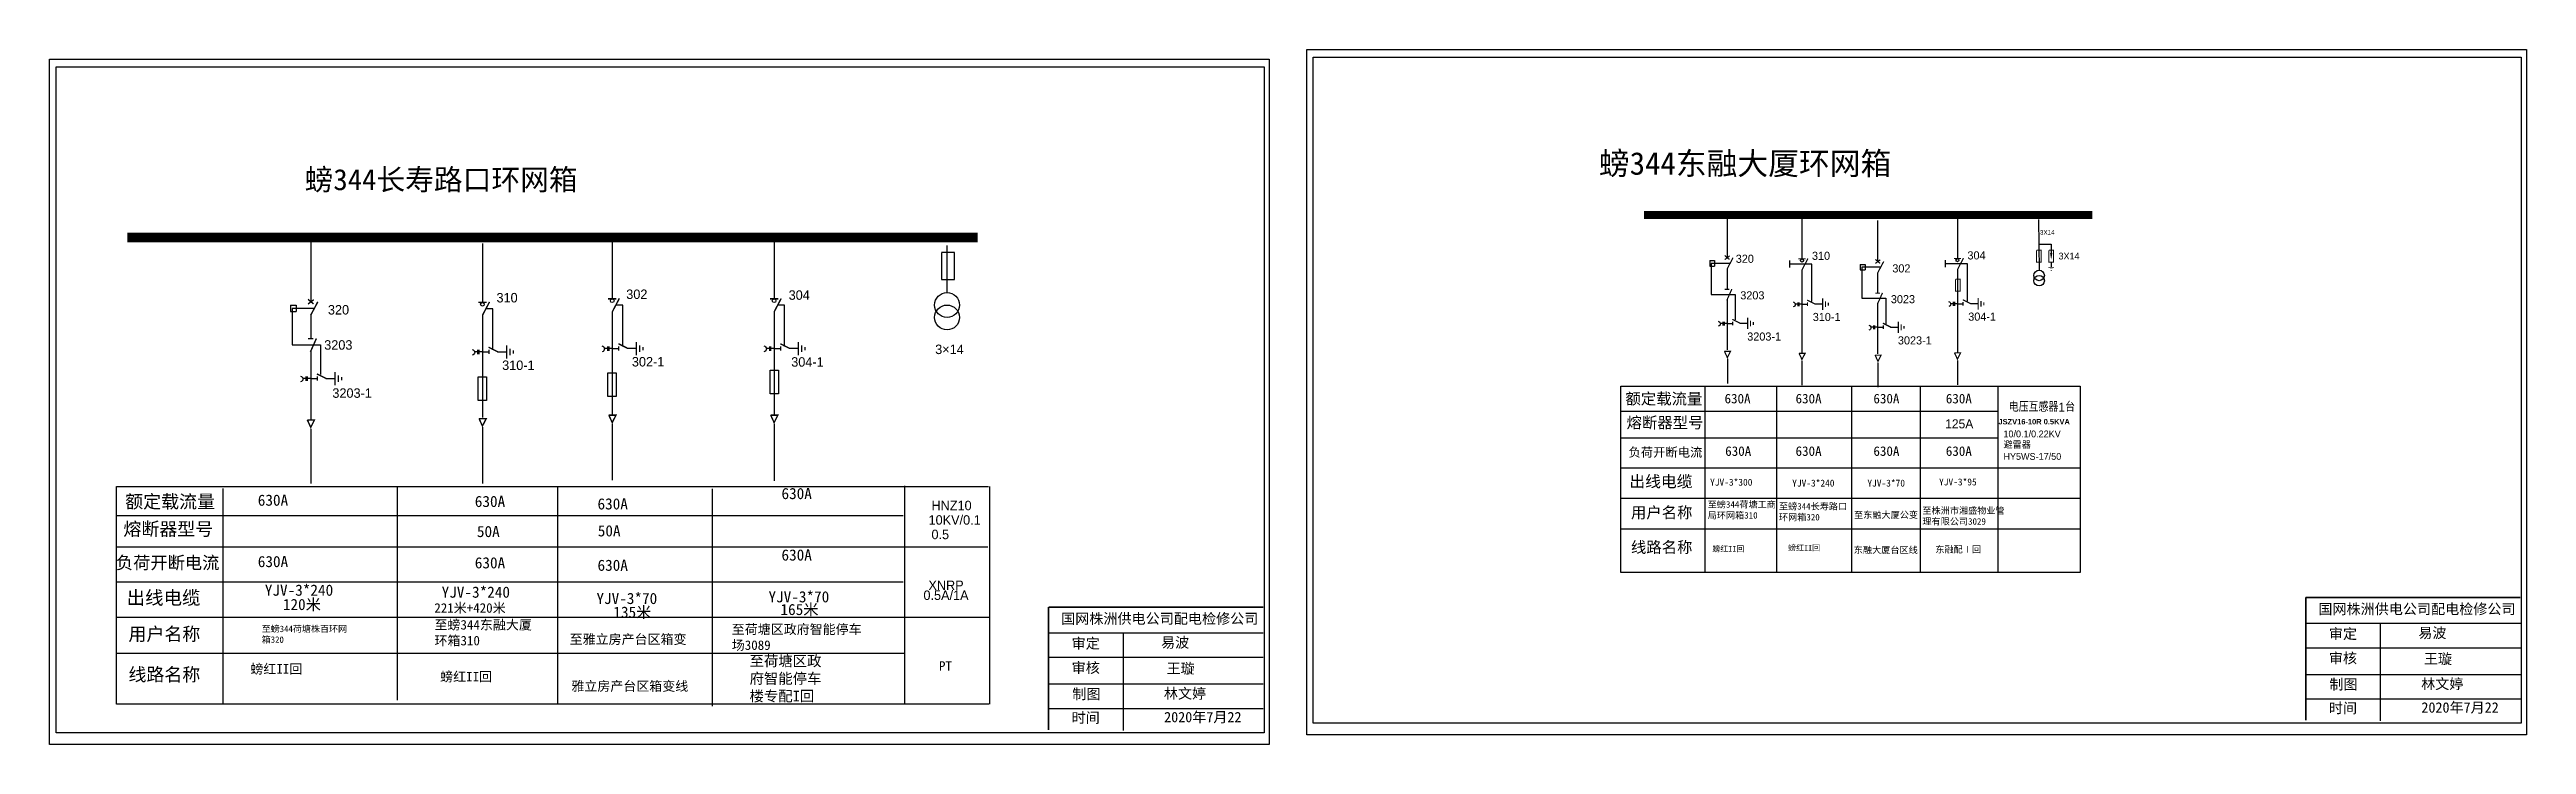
# Model space of a CAD drawing. Extents: x 27 to 779, y -100 to 136.
# Drawn here: x 406.3 to 779.5, y 31.2 to 135.9 of the extents above; entities that cross this region are included whole.
import ezdxf

# ---------------------------------------------------------------- set-up
doc = ezdxf.new("R2010")
doc.units = 0
doc.header["$LTSCALE"] = 0.774411
doc.linetypes.add('ACAD_ISO02W100', pattern=[15, 12, -3])
doc.linetypes.add('CENTER', pattern=[50.8, 31.75, -6.35, 6.35, -6.35])
doc.layers.get('0').update_dxf_attribs({"linetype": 'CONTINUOUS'})
doc.layers.add('1', color=7, linetype='CONTINUOUS')
doc.layers.add('2', color=7, linetype='CONTINUOUS')
doc.layers.add('MiniCADLayer', color=7, linetype='CONTINUOUS', lineweight=20)
doc.styles.add('@KaiTi_txtstyle_2.12_0_0', font='simkai.ttf', dxfattribs={"height": 2.11953})
doc.styles.add('hztxt_txtstyle_0.00_0_0', font='simkai.ttf')
doc.styles.add('hztxt_txtstyle_1.20_1_0', font='', dxfattribs={"height": 1.2, "bigfont": 'hztxt.shx'})
doc.styles.add('hztxt_txtstyle_1.26_0_0', font='', dxfattribs={"height": 1.260787, "bigfont": 'hztxt.shx'})
doc.styles.add('hztxt_txtstyle_1.49_0_0', font='', dxfattribs={"height": 1.488953, "bigfont": 'hztxt.shx'})
doc.styles.add('hztxt_txtstyle_1.50_0_0', font='', dxfattribs={"height": 1.5, "bigfont": 'hztxt.shx'})
doc.styles.add('hztxt_txtstyle_1.53_0_0', font='', dxfattribs={"height": 1.53334, "bigfont": 'hztxt.shx'})
doc.styles.add('hztxt_txtstyle_1.80_0_0', font='', dxfattribs={"height": 1.8, "bigfont": 'hztxt.shx'})
doc.styles.add('hztxt_txtstyle_100.00_0_0100', font='', dxfattribs={"height": 100, "bigfont": 'hztxt.shx'})
doc.styles.add('hztxt_txtstyle_2.00_0_0', font='', dxfattribs={"height": 2, "bigfont": 'hztxt.shx'})
doc.styles.add('hztxt_txtstyle_2.70_0_0', font='simkai.ttf', dxfattribs={"height": 2.7})
doc.styles.add('hztxt_txtstyle_4.54_0_0', font='', dxfattribs={"height": 4.541125, "bigfont": 'hztxt.shx'})
doc.styles.add('hztxt_txtstyle_4.76_0_0', font='', dxfattribs={"height": 4.761483, "bigfont": 'hztxt.shx'})
doc.styles.add('仿宋_txtstyle_1.81_0_0', font='simfang.ttf', dxfattribs={"height": 1.807082})
doc.styles.add('仿宋_txtstyle_2.00_0_0', font='simfang.ttf', dxfattribs={"height": 2})
doc.styles.add('字体', font='simkai_0.ttf', dxfattribs={"height": 2.5})
doc.styles.add('黑体_txtstyle_0.00_0_0', font='simhei.ttf')
doc.styles.get('hztxt_txtstyle_1.20_1_0').set_extended_font_data('hztxt', bold=True)
doc.styles.get('hztxt_txtstyle_1.26_0_0').set_extended_font_data('hztxt')
doc.styles.get('hztxt_txtstyle_1.49_0_0').set_extended_font_data('hztxt')
doc.styles.get('hztxt_txtstyle_1.50_0_0').set_extended_font_data('hztxt')
doc.styles.get('hztxt_txtstyle_1.53_0_0').set_extended_font_data('hztxt')
doc.styles.get('hztxt_txtstyle_1.80_0_0').set_extended_font_data('hztxt')
doc.styles.get('hztxt_txtstyle_100.00_0_0100').set_extended_font_data('hztxt')
doc.styles.get('hztxt_txtstyle_2.00_0_0').set_extended_font_data('hztxt')
doc.styles.get('hztxt_txtstyle_4.54_0_0').set_extended_font_data('hztxt')
doc.styles.get('hztxt_txtstyle_4.76_0_0').set_extended_font_data('hztxt')

msp = doc.modelspace()

# ---------------------------------------------------------------- texts
at = {"style": 'hztxt_txtstyle_1.80_0_0'}
for s, height, p in [('320', 1.223, (660.33, 103.76)), ('310', 1.223, (671.81, 104.21)), ('304', 1.223, (695.24, 104.27)), ('302', 1.223, (683.92, 102.31)), ('320', 1.429, (448.2, 95.97)), ('310', 1.429, (473.6, 97.79)), ('302', 1.429, (493.15, 98.31)), ('304', 1.429, (517.62, 98.19)), ('3203', 1.223, (661.01, 98.25)), ('3023', 1.223, (683.7, 97.67)), ('310-1', 1.223, (671.93, 94.99)), ('304-1', 1.223, (695.36, 95.04)), ('3203', 1.429, (447.64, 90.67)), ('302-1', 1.429, (494, 88.14)), ('3×14', 1.429, (539.7, 90.01)), ('3203-1', 1.223, (662.06, 92.04)), ('3023-1', 1.223, (684.76, 91.46)), ('310-1', 1.429, (474.45, 87.61)), ('304-1', 1.429, (518.01, 88.11)), ('3203-1', 1.429, (448.87, 83.42)), ('HNZ10', 1.429, (539.14, 66.48)), ('10KV/0.1', 1.429, (538.7, 64.3)), ('0.5', 1.429, (539.14, 62.12)), ('0.5A/1A', 1.429, (537.93, 52.96)), ('XNRP', 1.429, (538.68, 54.45))]:
    msp.add_text(s, height=height, dxfattribs=at).set_placement(p)
at = {"attachment_point": 1}
for s, insert, char_height, width, style in [('螃344东融大厦环网箱', (639.71, 120.44), 3.4019, 100.4555, 'hztxt_txtstyle_2.70_0_0'), ('{\\fSimSun|b0|i0|c134|p2;螃344长寿路口环网箱}', (444.69, 117.89), 3.1757, 74.4816, '黑体_txtstyle_0.00_0_0')]:
    msp.add_mtext(s, dxfattribs=dict(at, insert=insert, char_height=char_height, width=width, style=style))
at = {"linetype": 'Continuous', "attachment_point": 1}
for s, insert, char_height, width, style in [('{\\f\uffbfﾬￌﾣﾤ_GB2312|b0|i0|c134|p49;额定载流量}', (643.71, 84.13), 1.6981, 11.5764, 'hztxt_txtstyle_0.00_0_0'), ('{\\fKaiTi_GB2312|b0|i0|c134|p49;630A}', (658.64, 84.02), 1.4397, 11.5764, 'hztxt_txtstyle_0.00_0_0'), ('{\\fKaiTi_GB2312|b0|i0|c134|p49;630A}', (669.34, 84.02), 1.4397, 11.5764, 'hztxt_txtstyle_0.00_0_0'), ('{\\fKaiTi_GB2312|b0|i0|c134|p49;630A}', (681.07, 84.02), 1.4397, 11.5764, 'hztxt_txtstyle_0.00_0_0'), ('{\\fKaiTi_GB2312|b0|i0|c134|p49;630A}', (691.98, 84.02), 1.4397, 11.5764, 'hztxt_txtstyle_0.00_0_0'), ('{\\f\uffbfﾬￌﾣﾤ_GB2312|b0|i0|c134|p49;熔断器型号}', (643.87, 80.53), 1.6981, 11.5764, 'hztxt_txtstyle_0.00_0_0'), ('125A', (691.88, 80.18), 1.358, 11.5764, 'hztxt_txtstyle_2.00_0_0'), ('{\\f\uffbfﾬￌﾣﾤ_GB2312|b0|i0|c134|p49;负荷开断电流}', (644.16, 75.9), 1.3606, 13.7987, 'hztxt_txtstyle_0.00_0_0'), ('{\\fKaiTi_GB2312|b0|i0|c134|p49;630A}', (658.74, 76.11), 1.4397, 11.5764, 'hztxt_txtstyle_0.00_0_0'), ('{\\fKaiTi_GB2312|b0|i0|c134|p49;630A}', (669.34, 76.11), 1.4397, 11.5764, 'hztxt_txtstyle_0.00_0_0'), ('{\\fKaiTi_GB2312|b0|i0|c134|p49;630A}', (681.07, 76.11), 1.4397, 11.5764, 'hztxt_txtstyle_0.00_0_0'), ('{\\fKaiTi_GB2312|b0|i0|c134|p49;630A}', (691.98, 76.11), 1.4397, 11.5764, 'hztxt_txtstyle_0.00_0_0'), ('{\\f\uffbfﾬￌﾣﾤ_GB2312|b0|i0|c134|p49;出线电缆}', (644.29, 71.69), 1.7449, 11.8955, 'hztxt_txtstyle_0.00_0_0'), ('{\\fSimSun|b0|i0|c134|p2;YJV-3*300', (656.46, 71.22), 1.0415, 12.0293, 'hztxt_txtstyle_1.53_0_0'), ('{\\fSimSun|b0|i0|c134|p2;YJV-3*240', (668.83, 71.09), 1.0415, 12.0293, 'hztxt_txtstyle_1.53_0_0'), ('{\\fSimSun|b0|i0|c134|p2;YJV-3*70', (680.16, 71.09), 1.0415, 12.0293, 'hztxt_txtstyle_1.53_0_0'), ('{\\fSimSun|b0|i0|c134|p2;YJV-3*95', (690.96, 71.26), 1.0415, 12.0293, 'hztxt_txtstyle_1.53_0_0'), ('{\\fSimSun|b0|i0|c134|p2;额定载流量}', (417.65, 68.78), 1.9848, 15.2825, 'hztxt_txtstyle_0.00_0_0'), ('{\\fSimSun|b0|i0|c134|p2;630A}', (437.63, 68.84), 1.6827, 13.5309, 'hztxt_txtstyle_0.00_0_0'), ('{\\fSimSun|b0|i0|c134|p2;630A}', (470.33, 68.65), 1.6827, 13.5309, 'hztxt_txtstyle_0.00_0_0'), ('{\\fSimSun|b0|i0|c134|p2;630A}', (488.82, 68.28), 1.6827, 13.5309, 'hztxt_txtstyle_0.00_0_0'), ('{\\fSimSun|b0|i0|c134|p2;630A}', (516.54, 69.84), 1.6827, 13.5309, 'hztxt_txtstyle_0.00_0_0'), ('{\\f\uffbfﾬￌﾣﾤ_GB2312|b0|i0|c134|p49;用户名称}', (644.53, 66.98), 1.6981, 11.5764, 'hztxt_txtstyle_0.00_0_0'), ('{\\fSimSun|b0|i0|c134|p2;至螃344荷塘工商局环网箱310}', (656.1, 67.84), 0.9839, 10.6773, 'hztxt_txtstyle_4.76_0_0'), ('{\\fSimSun|b0|i0|c134|p2;至螃344长寿路口环网箱320}', (666.84, 67.56), 0.9839, 10.7338, 'hztxt_txtstyle_4.54_0_0'), ('{\\fSimSun|b0|i0|c134|p2;熔断器型号}', (417.38, 64.65), 1.9848, 15.8509, 'hztxt_txtstyle_0.00_0_0'), ('{\\fSimSun|b0|i0|c134|p2;50A}', (470.65, 64.12), 1.6827, 13.5309, 'hztxt_txtstyle_0.00_0_0'), ('{\\fSimSun|b0|i0|c134|p2;50A}', (488.86, 64.22), 1.6827, 13.5309, 'hztxt_txtstyle_0.00_0_0'), ('{\\fSimSun|b0|i0|c134|p2;至东融大厦公变}', (678.15, 66.27), 0.9839, 12.4583, 'hztxt_txtstyle_0.00_0_0'), ('{\\fSimSun|b0|i0|c134|p2;至株洲市湘盛物业管理有限公司3029}', (688.45, 66.92), 0.9839, 12.4583, 'hztxt_txtstyle_0.00_0_0'), ('{\\fSimSun|b0|i0|c134|p2;\\H0.96x;负荷开断电流}', (416.25, 59.53), 1.9848, 18.1489, 'hztxt_txtstyle_0.00_0_0'), ('{\\fSimSun|b0|i0|c134|p2;630A}', (516.54, 60.58), 1.6827, 13.5309, 'hztxt_txtstyle_0.00_0_0'), ('{\\f\uffbfﾬￌﾣﾤ_GB2312|b0|i0|c134|p49;线路名称}', (644.53, 61.76), 1.6981, 11.5764, 'hztxt_txtstyle_0.00_0_0'), ('{\\fSimSun|b0|i0|c134|p2;螃红II回}', (656.8, 61.1), 0.8564, 10.4094, 'hztxt_txtstyle_1.26_0_0'), ('{\\fSimSun|b0|i0|c134|p2;螃红II回}', (668.22, 61.26), 0.8564, 10.4094, 'hztxt_txtstyle_1.26_0_0'), ('{\\fSimSun|b0|i0|c134|p2;东融大厦台区线}', (678.11, 60.98), 0.9839, 12.4583, 'hztxt_txtstyle_0.00_0_0'), ('{\\fSimSun|b0|i0|c134|p2;东融配Ⅰ回}', (690.4, 61.06), 0.9839, 12.4583, 'hztxt_txtstyle_0.00_0_0'), ('{\\fSimSun|b0|i0|c134|p2;630A}', (437.63, 59.59), 1.6827, 13.5309, 'hztxt_txtstyle_0.00_0_0'), ('{\\fSimSun|b0|i0|c134|p2;630A}', (470.33, 59.4), 1.6827, 13.5309, 'hztxt_txtstyle_0.00_0_0'), ('{\\fSimSun|b0|i0|c134|p2;630A}', (488.82, 59.03), 1.6827, 13.5309, 'hztxt_txtstyle_0.00_0_0'), ('{\\fSimSun|b0|i0|c134|p2;出线电缆}', (417.87, 54.32), 2.0395, 13.9039, 'hztxt_txtstyle_0.00_0_0'), ('{\\fSimSun|b0|i0|c134|p2;YJV-3*240}', (438.69, 55.28), 1.6827, 13.5309, 'hztxt_txtstyle_0.00_0_0'), ('{\\fSimSun|b0|i0|c134|p2;120米}', (441.41, 53.12), 1.6827, 13.5309, 'hztxt_txtstyle_0.00_0_0'), ('{\\fSimSun|b0|i0|c134|p2;221米+420米}', (464.23, 52.47), 1.4347, 20.0962, 'hztxt_txtstyle_0.00_0_0'), ('{\\fSimSun|b0|i0|c134|p2;YJV-3*240}', (465.33, 54.98), 1.6827, 13.5309, 'hztxt_txtstyle_0.00_0_0'), ('{\\fSimSun|b0|i0|c134|p2;YJV-3*70}', (488.66, 54.03), 1.6827, 13.5309, 'hztxt_txtstyle_0.00_0_0'), ('YJV-3*70^J', (514.58, 54.28), 1.683, 13.5309, '@KaiTi_txtstyle_2.12_0_0'), ('165米', (516.39, 52.37), 1.683, 13.5309, '@KaiTi_txtstyle_2.12_0_0'), ('国网株洲供电公司配电检修公司', (748.11, 52.38), 1.556, 42.5397, '字体'), ('{\\fSimSun|b0|i0|c134|p2;用户名称}', (418.14, 48.82), 1.9848, 13.5309, 'hztxt_txtstyle_0.00_0_0'), ('{\\fSimSun|b0|i0|c134|p2;至螃344荷塘株百环网箱320}', (438.22, 49.09), 0.9713, 12.9433, 'hztxt_txtstyle_0.00_0_0'), ('\\pt10.04;{\\fSimSun|b0|i0|c134|p2;至螃344东融大厦环箱310}', (464.26, 49.94), 1.4347, 16.1806, 'hztxt_txtstyle_0.00_0_0'), ('{\\fSimSun|b0|i0|c134|p2;135米}', (491.21, 51.96), 1.6827, 13.5309, 'hztxt_txtstyle_0.00_0_0'), ('至荷塘区政府智能停车场3089', (509.05, 49.26), 1.4347, 20.0962, '仿宋_txtstyle_1.81_0_0'), ('国网株洲供电公司配电检修公司', (558.68, 50.93), 1.556, 42.5397, '字体'), ('审定', (749.7, 48.64), 1.556, 12.1686, '字体'), ('{\\fSimSun|b0|i0|c134|p2;易波}', (763.17, 48.78), 1.556, 12.1686, '字体'), ('{\\fSimSun|b0|i0|c134|p2;至雅立房产台区箱变}', (484.62, 47.76), 1.4347, 20.0962, 'hztxt_txtstyle_0.00_0_0'), ('审定', (560.26, 47.19), 1.556, 12.1686, '字体'), ('{\\fSimSun|b0|i0|c134|p2;易波}', (573.73, 47.33), 1.556, 12.1686, '字体'), ('审核', (749.7, 44.97), 1.556, 12.1686, '字体'), ('{\\fSimSun|b0|i0|c134|p2;王璇}', (764, 44.87), 1.556, 17.1438, '字体'), ('{\\fSimSun|b0|i0|c134|p2;线路名称}', (418.14, 42.72), 1.9848, 13.5309, 'hztxt_txtstyle_0.00_0_0'), ('{\\fSimSun|b0|i0|c134|p2;螃红II回}', (436.51, 43.29), 1.4347, 19.1725, 'hztxt_txtstyle_0.00_0_0'), ('{\\fSimSun|b0|i0|c134|p2;螃红II回}', (465.11, 42.12), 1.4347, 19.1725, 'hztxt_txtstyle_0.00_0_0'), ('{\\fSimSun|b0|i0|c134|p2;PT}', (540.27, 43.73), 1.4347, 11.1617, 'hztxt_txtstyle_0.00_0_0'), ('审核', (560.26, 43.53), 1.556, 12.1686, '字体'), ('{\\fSimSun|b0|i0|c134|p2;王璇}', (574.56, 43.42), 1.556, 17.1438, '字体'), ('制图', (749.78, 41.02), 1.556, 12.1686, '字体'), ('{\\fSimSun|b0|i0|c134|p2;林文婷}', (763.6, 41.09), 1.556, 12.1686, '字体'), ('{\\fSimSun|b0|i0|c134|p2;雅立房产台区箱变线}', (484.88, 40.7), 1.4347, 20.0962, 'hztxt_txtstyle_0.00_0_0'), ('制图', (560.35, 39.57), 1.556, 12.1686, '字体'), ('{\\fSimSun|b0|i0|c134|p2;林文婷}', (574.16, 39.64), 1.556, 12.1686, '字体'), ('时间', (749.7, 37.45), 1.556, 12.1686, '字体'), ('2020{\\fSimSun|b0|i0|c134|p2;年}7{\\fSimSun|b0|i0|c134|p2;月22}', (763.64, 37.54), 1.556, 12.1686, '字体'), ('时间', (560.26, 36), 1.556, 12.1686, '字体'), ('2020{\\fSimSun|b0|i0|c134|p2;年}7{\\fSimSun|b0|i0|c134|p2;月22}', (574.2, 36.09), 1.556, 12.1686, '字体')]:
    msp.add_mtext(s, dxfattribs=dict(at, insert=insert, char_height=char_height, width=width, style=style))
at = {"color": 7, "linetype": 'Continuous', "insert": (511.73, 44.57), "char_height": 1.5878, "width": 11.8968, "attachment_point": 1, "style": '仿宋_txtstyle_2.00_0_0'}
msp.add_mtext('至荷塘区政府智能停车楼专配I回', dxfattribs=at)
at = {"layer": '1', "color": 18, "true_color": 0x000000, "style": 'hztxt_txtstyle_1.49_0_0'}
msp.add_text('3X14', height=1.013, dxfattribs=at).set_placement((708.96, 104.27))
at = {"layer": 'MiniCADLayer', "color": 7, "ltscale": 0.508768, "insert": (706.17, 108.69), "char_height": 0.679, "attachment_point": 1, "style": 'hztxt_txtstyle_100.00_0_0100'}
msp.add_mtext('3X14', dxfattribs=at)
at = {"layer": 'MiniCADLayer', "color": 7, "ltscale": 1.121879, "attachment_point": 1}
for s, insert, char_height, style in [('电压互感器1台', (701.47, 82.69), 1.358, 'hztxt_txtstyle_2.00_0_0'), ('JSZV16-10R 0.5KVA', (699.91, 80.23), 0.8151, 'hztxt_txtstyle_1.20_1_0'), ('10/0.1/0.22KV^J避雷器^JHY5WS-17/50', (700.66, 78.49), 1.0189, 'hztxt_txtstyle_1.50_0_0')]:
    msp.add_mtext(s, dxfattribs=dict(at, insert=insert, char_height=char_height, style=style))

# ---------------------------------------------------------------- blocks, each defined once
blk = doc.blocks.new('JD')
for points in [[(-2, 0.2), (-2, -0.2), (2, 0.2), (2, -0.2)], [(1, -1.2), (1, -0.8), (-1, -1.2), (-1, -0.8)], [(-0.5, -1.8), (-0.5, -2.2), (0.5, -1.8), (0.5, -2.2)]]:
    blk.add_trace(points)

# ---------------------------------------------------------------- linework, layer by layer
for p, q in [((659.01, 110.71), (659.01, 104.52)), ((670.3, 110.59), (670.3, 104.39)), ((681.7, 110.13), (681.7, 103.94)), ((693.73, 110.64), (693.73, 104.44)), ((445.6, 107.05), (445.6, 97.87)), ((471.48, 106.68), (471.48, 97.84)), ((491.04, 107.2), (491.04, 98.37)), ((515.43, 108.12), (515.43, 98.37)), ((541.46, 106.37), (541.46, 99.19)), ((656.4, 104.09), (657.13, 104.09)), ((656.4, 104.09), (656.4, 103.28)), ((656.4, 103.28), (657.13, 103.28)), ((657.13, 104.09), (657.13, 103.28)), ((659.01, 102.85), (659.01, 99.82)), ((670.3, 102.72), (670.3, 90.19)), ((679.09, 103.51), (679.82, 103.51)), ((679.09, 103.51), (679.09, 102.7)), ((679.09, 102.7), (679.82, 102.7)), ((679.82, 103.51), (679.82, 102.7)), ((681.7, 102.27), (681.7, 99.24)), ((693.73, 102.78), (693.73, 90.24)), ((442.55, 97.37), (442.55, 96.42)), ((442.55, 97.37), (443.41, 97.37)), ((443.41, 97.37), (443.41, 96.42)), ((659.01, 98.3), (659.01, 90.64)), ((670.3, 97.54), (671.14, 97.54)), ((672.25, 97.56), (673.4, 97.56)), ((681.7, 97.72), (681.7, 90.06)), ((693.73, 97.59), (694.57, 97.59)), ((695.68, 97.62), (696.83, 97.62)), ((442.55, 96.42), (443.41, 96.42)), ((445.6, 95.92), (445.6, 92.38)), ((471.48, 95.89), (471.48, 80.45)), ((491.04, 96.42), (491.04, 80.97)), ((515.43, 96.42), (515.43, 80.97)), ((659.01, 94.63), (659.85, 94.63)), ((660.96, 94.65), (662.11, 94.65)), ((681.7, 94.05), (682.55, 94.05)), ((683.65, 94.07), (684.8, 94.07)), ((445.6, 90.6), (445.6, 80.14)), ((471.48, 90.33), (472.47, 90.33)), ((473.76, 90.36), (475.11, 90.36)), ((491.04, 90.85), (492.02, 90.85)), ((493.32, 90.88), (494.66, 90.88)), ((515.43, 90.85), (516.42, 90.85)), ((517.71, 90.88), (519.05, 90.88)), ((445.6, 86.31), (446.59, 86.31)), ((447.88, 86.34), (449.23, 86.34))]:
    msp.add_line(p, q)
at = {"linetype": 'ACAD_ISO02W100'}
for p, q in [((659.37, 103.67), (656.63, 103.67)), ((656.63, 103.67), (656.63, 99)), ((682.07, 103.09), (679.32, 103.09)), ((679.32, 103.09), (679.32, 98.42)), ((656.63, 99), (660.25, 99)), ((660.25, 99), (660.25, 95.15)), ((679.32, 98.42), (682.94, 98.42)), ((682.94, 98.42), (682.94, 94.57)), ((442.83, 96.87), (442.83, 91.42)), ((446.03, 96.87), (442.83, 96.87)), ((442.83, 91.42), (447.06, 91.42)), ((447.06, 91.42), (447.06, 86.92))]:
    msp.add_line(p, q, dxfattribs=at)
at = {"linetype": 'CENTER'}
for p, q in [((659.06, 89.28), (659.06, 85.6)), ((670.3, 88.99), (670.3, 85.3)), ((681.76, 88.7), (681.76, 85.02)), ((693.73, 89.04), (693.73, 85.36)), ((445.61, 78.74), (445.61, 70.49)), ((471.48, 78.99), (471.48, 70.49)), ((491.04, 79.51), (491.04, 71.01)), ((515.43, 79.51), (515.43, 70.92))]:
    msp.add_line(p, q, dxfattribs=at)
at = {"linetype": 'Continuous'}
for p, q in [((655.68, 85.12), (655.68, 57.09)), ((666.45, 85.12), (666.45, 57.09)), ((677.75, 85.12), (677.75, 57.09)), ((688.12, 85.12), (688.12, 57.09)), ((699.83, 85.12), (699.83, 57.09)), ((643, 81.42), (699.83, 81.42)), ((643, 77.39), (699.83, 77.39)), ((643, 72.88), (712.23, 72.88)), ((416.36, 70.08), (547.72, 70.08)), ((416.36, 37.25), (416.36, 70.08)), ((432.35, 69.73), (432.35, 37.37)), ((458.63, 70.11), (458.63, 37.87)), ((482.78, 70.02), (482.78, 37.26)), ((506.08, 69.7), (506.08, 36.94)), ((535.09, 70.18), (535.09, 37.34)), ((547.9, 70.08), (547.9, 37.25)), ((643, 68.31), (712.23, 68.31)), ((416.36, 65.7), (534.86, 65.7)), ((643, 63.67), (712.23, 63.67)), ((416.36, 60.98), (547.63, 60.98)), ((416.36, 55.71), (534.9, 55.71)), ((416.36, 50.37), (547.89, 50.37)), ((746.22, 49.45), (778.57, 49.45)), ((757.45, 49.44), (757.45, 34.75)), ((416.36, 44.94), (535.03, 44.94)), ((556.79, 48), (589.14, 48)), ((568.02, 47.99), (568.02, 33.3)), ((746.22, 45.76), (778.57, 45.76)), ((556.79, 44.32), (589.14, 44.32)), ((746.22, 41.74), (778.57, 41.74)), ((556.79, 40.3), (589.14, 40.3)), ((746.22, 38.06), (778.57, 38.06)), ((547.76, 37.25), (416.36, 37.25)), ((556.79, 36.61), (589.14, 36.61))]:
    msp.add_line(p, q, dxfattribs=at)
for points in [[(406.25, 134.45), (590.03, 134.45), (590.03, 31.18), (406.25, 31.18)], [(595.69, 135.9), (779.47, 135.9), (779.47, 32.63), (595.69, 32.63)], [(596.67, 134.73), (778.69, 134.73), (778.69, 34.39), (596.67, 34.39)], [(407.23, 133.28), (589.25, 133.28), (589.25, 32.94), (407.23, 32.94)], [(470.85, 86.56), (472.09, 86.56), (472.09, 82.99), (470.85, 82.99)], [(490.37, 87.18), (491.61, 87.18), (491.61, 83.6), (490.37, 83.6)], [(514.83, 87.61), (516.08, 87.61), (516.08, 84.04), (514.83, 84.04)], [(643, 85.17), (712.23, 85.17), (712.23, 57.08), (643, 57.08)]]:
    msp.add_lwpolyline(points, close=True, dxfattribs=at)
for points, const_width in [([(417.96, 107.58), (546.08, 107.58)], 1.43), ([(646.48, 110.96), (714.08, 110.96)], 1.22), ([(658.66, 104.86), (659.38, 104.26)], 0.183), ([(658.66, 104.24), (659.4, 104.8)], 0.183), ([(659.01, 102.8), (659.92, 104.54)], 0.183), ([(670.3, 102.68), (671.21, 104.41)], 0.183), ([(693.19, 104.42), (694.27, 104.42)], 0.183), ([(693.73, 102.73), (694.64, 104.47)], 0.183), ([(669.75, 104.37), (670.84, 104.37)], 0.183), ([(681.35, 103.67), (682.1, 104.22)], 0.183), ([(681.36, 104.28), (682.08, 103.68)], 0.183), ([(681.7, 102.22), (682.62, 103.96)], 0.183), ([(445.2, 97.55), (446.07, 98.2)], 0.214), ([(445.2, 98.26), (446.04, 97.56)], 0.214), ([(445.6, 95.86), (446.68, 97.89)], 0.214), ([(470.85, 97.82), (472.11, 97.82)], 0.214), ([(471.48, 95.84), (472.55, 97.87)], 0.214), ([(490.4, 98.34), (491.67, 98.34)], 0.214), ([(491.04, 96.36), (492.11, 98.4)], 0.214), ([(514.8, 98.34), (516.06, 98.34)], 0.214), ([(515.43, 96.36), (516.5, 98.4)], 0.214), ([(658.68, 99.77), (659.36, 99.77)], 0.183), ([(658.97, 98.08), (659.74, 99.81)], 0.183), ([(671.09, 98.15), (672.32, 97.54)], 0.183), ([(671.14, 97.82), (671.14, 97.26)], 0.183), ([(681.37, 99.19), (682.05, 99.19)], 0.183), ([(681.66, 97.5), (682.43, 99.23)], 0.183), ([(694.53, 98.2), (695.75, 97.59)], 0.183), ([(694.57, 97.87), (694.57, 97.31)], 0.183), ([(659.81, 95.24), (661.03, 94.63)], 0.183), ([(659.85, 94.91), (659.85, 94.35)], 0.183), ([(682.5, 94.66), (683.72, 94.05)], 0.183), ([(682.55, 94.33), (682.55, 93.77)], 0.183), ([(445.22, 92.32), (446.01, 92.32)], 0.214), ([(445.56, 90.34), (446.46, 92.36)], 0.214), ([(472.41, 91.04), (473.84, 90.33)], 0.214), ([(472.47, 90.66), (472.47, 90)], 0.214), ([(491.97, 91.57), (493.4, 90.85)], 0.214), ([(492.02, 91.18), (492.02, 90.52)], 0.214), ([(516.36, 91.57), (517.79, 90.85)], 0.214), ([(516.42, 91.18), (516.42, 90.52)], 0.214), ([(658.61, 90.43), (659.54, 90.43), (659.06, 89.48), (658.62, 90.44)], 0.183), ([(669.84, 90.13), (670.78, 90.13), (670.3, 89.19), (669.86, 90.15)], 0.183), ([(681.3, 89.85), (682.23, 89.85), (681.76, 88.9), (681.31, 89.87)], 0.183), ([(693.27, 90.19), (694.21, 90.19), (693.73, 89.24), (693.29, 90.2)], 0.183), ([(446.54, 87.02), (447.97, 86.31)], 0.214), ([(446.59, 86.64), (446.59, 85.98)], 0.214), ([(445.08, 80.08), (446.17, 80.08), (445.61, 78.98), (445.09, 80.1)], 0.214), ([(470.95, 80.27), (472.04, 80.27), (471.48, 79.17), (470.97, 80.29)], 0.214), ([(490.51, 80.8), (491.6, 80.8), (491.04, 79.69), (490.52, 80.82)], 0.214), ([(514.9, 80.8), (515.99, 80.8), (515.43, 79.69), (514.91, 80.82)], 0.214)]:
    msp.add_lwpolyline(points, dxfattribs=dict(const_width=const_width))
for points in [[(540.63, 105.26), (540.63, 101.25), (542.61, 101.25), (542.61, 105.3), (540.63, 105.3)], [(668.45, 104.09), (668.45, 103.07)], [(691.88, 104.14), (691.88, 103.12)], [(669.68, 97.55), (669.29, 97.55)], [(669.68, 97.8), (669.68, 97.25)], [(669.85, 97.8), (669.85, 97.25)], [(670.29, 97.55), (669.85, 97.55)], [(693.11, 97.6), (692.72, 97.6)], [(693.11, 97.86), (693.11, 97.3)], [(693.28, 97.86), (693.28, 97.3)], [(693.72, 97.6), (693.28, 97.6)], [(658.39, 94.64), (658, 94.64)], [(658.39, 94.89), (658.39, 94.34)], [(658.56, 94.89), (658.56, 94.34)], [(659, 94.64), (658.56, 94.64)], [(681.08, 94.06), (680.7, 94.06)], [(681.08, 94.32), (681.08, 93.76)], [(681.25, 94.32), (681.25, 93.76)], [(681.7, 94.06), (681.25, 94.06)], [(470.76, 90.34), (470.31, 90.34)], [(470.76, 90.64), (470.76, 89.99)], [(470.96, 90.64), (470.96, 89.99)], [(471.48, 90.34), (470.96, 90.34)], [(490.31, 90.86), (489.86, 90.86)], [(490.31, 91.17), (490.31, 90.51)], [(490.52, 91.17), (490.52, 90.51)], [(491.03, 90.86), (490.52, 90.86)], [(514.71, 90.86), (514.25, 90.86)], [(514.71, 91.17), (514.71, 90.51)], [(514.91, 91.17), (514.91, 90.51)], [(515.43, 90.86), (514.91, 90.86)], [(444.88, 86.32), (444.43, 86.32)], [(444.88, 86.62), (444.88, 85.97)], [(445.08, 86.62), (445.08, 85.97)], [(445.6, 86.32), (445.08, 86.32)]]:
    msp.add_lwpolyline(points)
at = {"linetype": 'ACAD_ISO02W100'}
for points in [[(671.8, 97.91), (671.8, 103.58), (668.45, 103.58)], [(695.23, 97.96), (695.23, 103.63), (691.88, 103.63)], [(492.63, 91.17), (492.63, 97.36), (491.56, 97.36)], [(517.02, 91.17), (517.02, 97.36), (515.95, 97.36)], [(473.07, 90.65), (473.07, 96.83), (472, 96.83)]]:
    msp.add_lwpolyline(points, dxfattribs=at)
for points in [[(668.96, 97.86, -0.877934), (668.98, 97.12)], [(692.39, 97.92, -0.877934), (692.41, 97.17)], [(657.67, 94.95, -0.877934), (657.69, 94.21)], [(680.37, 94.37, -0.877934), (680.38, 93.63)], [(469.92, 90.71, -0.877934), (469.94, 89.84)], [(489.48, 91.23, -0.877934), (489.5, 90.36)], [(513.87, 91.23, -0.877934), (513.89, 90.36)], [(444.05, 86.69, -0.877934), (444.06, 85.82)]]:
    msp.add_lwpolyline(points, format="xyb")
at = {"linetype": 'Continuous', "const_width": 0.259}
for points in [[(746.21, 53.34), (746.21, 34.81)], [(746.22, 53.34), (778.57, 53.34)], [(556.77, 51.89), (556.77, 33.36)], [(556.79, 51.89), (589.14, 51.89)]]:
    msp.add_lwpolyline(points, dxfattribs=at)
for centre, radius in [((670.3, 104.11), 0.235), ((693.73, 104.16), 0.235), ((471.48, 97.51), 0.275), ((491.04, 98.04), 0.275), ((515.43, 98.04), 0.275)]:
    msp.add_circle(centre, radius)
at = {"layer": '1', "color": 0}
for p, q in [((705.96, 110.28), (706.02, 102.63)), ((706.01, 106.57), (707.86, 106.57)), ((707.86, 106.57), (707.86, 105.22)), ((707.86, 103.8), (707.86, 103.11))]:
    msp.add_line(p, q, dxfattribs=at)
at = {"layer": '1', "color": 0, "const_width": 0.152}
for points in [[(705.65, 105.65), (705.65, 103.85), (706.37, 103.85), (706.37, 105.65), (705.67, 105.65)], [(707.5, 105.65), (707.5, 103.85), (708.22, 103.85), (708.22, 105.65), (707.52, 105.65)], [(693.43, 101.29), (693.43, 99.49), (694.15, 99.49), (694.15, 101.29), (693.46, 101.29)]]:
    msp.add_lwpolyline(points, dxfattribs=at)
at = {"layer": '1', "color": 0}
msp.add_lwpolyline([(707.86, 105.24, 0.355, 0, 0), (707.86, 104.23, 0, 0, 0)], format="xyseb", dxfattribs=at)
for centre in [(706.03, 101.86), (706.03, 101.07)]:
    msp.add_circle(centre, 0.796, dxfattribs=at)
at = {"layer": '2', "color": 3}
for centre in [(541.49, 97.4), (541.49, 95.53)]:
    msp.add_circle(centre, 1.87, dxfattribs=at)

# ---------------------------------------------------------------- block references
at = {"rotation": 90}
for p, xscale, yscale, zscale in [((673.42, 97.53), 0.4279211734661033, 0.4279211734661033, 0.4279211734661028), ((696.85, 97.58), 0.4279211734661033, 0.4279211734661033, 0.4279211734661028), ((662.13, 94.62), 0.4279211734661033, 0.4279211734661033, 0.4279211734661028), ((684.82, 94.04), 0.4279211734661033, 0.4279211734661033, 0.4279211734661028), ((475.13, 90.32), 0.5001698939523749, 0.5001698939523749, 0.5001698939524007), ((494.68, 90.84), 0.5001698939523749, 0.5001698939523749, 0.5001698939524007), ((519.07, 90.84), 0.5001698939523749, 0.5001698939523749, 0.5001698939524007), ((449.25, 86.3), 0.5001698939523749, 0.5001698939523749, 0.5001698939524007)]:
    msp.add_blockref('JD', p, dxfattribs=dict(at, xscale=xscale, yscale=yscale, zscale=zscale))
at = {"layer": '1', "color": 0, "xscale": 0.2127914538457389, "yscale": 0.2127914529020813, "zscale": 0.212791452939966}
msp.add_blockref('JD', (707.87, 103.07), dxfattribs=at)

msp.set_redraw_order([(e.dxf.handle, doc.entitydb.next_handle()) for e in msp.query("TEXT MTEXT ATTDEF DIMENSION ARC_DIMENSION")])  # texts and dimensions are drawn at this point

doc.saveas('drawing.dxf')
